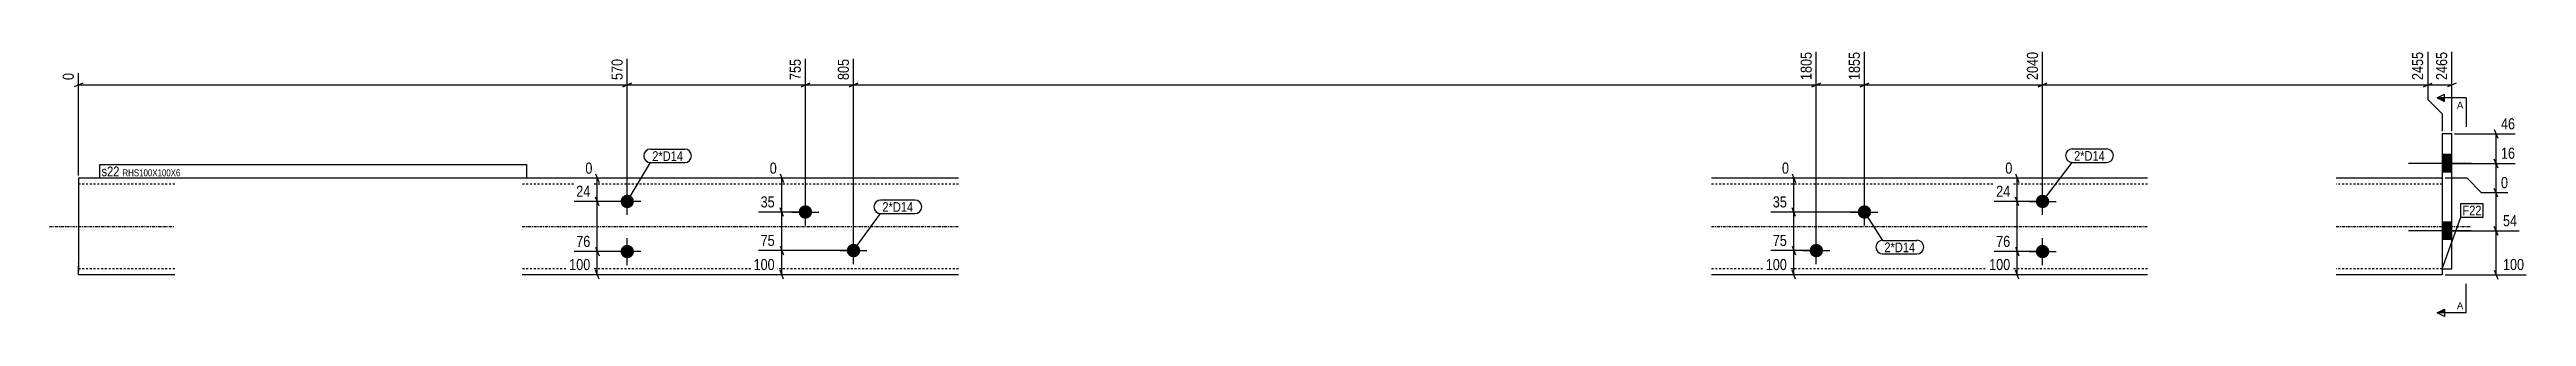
# Model space of a CAD drawing. Header units: millimetres. Extents: x 12 to 24688, y 5 to 757.
# Drawn here: x 22115 to 24688, y 7 to 284 of the extents above; entities that cross this region are included whole.
import ezdxf

# ---------------------------------------------------------------- set-up
doc = ezdxf.new("R2010")
doc.units = ezdxf.units.MM
doc.linetypes.add('DXK_LINE_DOT2', pattern=[3.9198, 1.9599, -1.9599])
doc.linetypes.add('DXK_LINE_DOT3', pattern=[5.9187, 2.979, -0.9799, 0.9799, -0.9799])
for name, color, linetype in [('MÅLSÆTNING', 7, 'Continuous'), ('STÅL', 7, 'Continuous'), ('TEKST', 7, 'Continuous')]:
    doc.layers.add(name, color=color, linetype=linetype)
doc.styles.add('Arial', font='ARIAL.TTF', dxfattribs={"height": 0.2})
doc.styles.add('Arial Narrow', font='ARIALN.TTF', dxfattribs={"height": 0.2})

msp = doc.modelspace()

# ---------------------------------------------------------------- hatches: boundary and pattern name
at = {"layer": 'STÅL', "linetype": 'Continuous'}
for points in [[(24600.5, 175), (24600.5, 157), (24610.5, 157), (24610.5, 175)], [(24600.5, 175), (24600.5, 157), (24610.5, 157), (24610.5, 175)], [(22715.5, 119.5, -1), (22715.5, 133.5, -1)], [(24185.5, 133.5, -1), (24185.5, 119.5, -1)], [(22900.5, 122.5, -1), (22900.5, 108.5, -1)], [(24000.5, 122.5, -1), (24000.5, 108.5, -1)], [(24600.5, 105), (24600.5, 87), (24610.5, 87), (24610.5, 105)], [(24600.5, 105), (24600.5, 87), (24610.5, 87), (24610.5, 105)], [(22715.5, 67.5, -1), (22715.5, 81.5, -1)], [(22950.5, 82.5, -1), (22950.5, 68.5, -1)], [(23950.5, 82.5, -1), (23950.5, 68.5, -1)], [(24185.5, 81.5, -1), (24185.5, 67.5, -1)]]:
    msp.add_hatch(color=96, dxfattribs=at).paths.add_polyline_path(points)

# ---------------------------------------------------------------- linework, layer by layer
at = {"layer": 'MÅLSÆTNING', "color": 7, "linetype": 'Continuous'}
for p, q in [((22145.5, 153.5), (22145.5, 259.7)), ((22715.5, 129.5), (22715.5, 274.3)), ((22715.5, 129.5), (22715.5, 274.3)), ((22900.5, 118.5), (22900.5, 274.3)), ((22900.5, 118.5), (22900.5, 274.3)), ((22950.5, 78.5), (22950.5, 274.3)), ((22950.5, 78.5), (22950.5, 274.3)), ((23950.5, 78.5), (23950.5, 281.6)), ((23950.5, 78.5), (23950.5, 281.6)), ((24000.5, 118.5), (24000.5, 281.6)), ((24000.5, 118.5), (24000.5, 281.6)), ((24185.5, 129.5), (24185.5, 281.6)), ((24585.5, 281.6), (24585.5, 232.3)), ((24610.5, 199.5), (24610.5, 281.6)), ((22150, 249.1), (22141, 245.5)), ((22145.5, 247.3), (22715.5, 247.3)), ((22720, 249.1), (22711, 245.5)), ((22711, 245.5), (22720, 249.1)), ((22715.5, 247.3), (22900.5, 247.3)), ((22905, 249.1), (22896, 245.5)), ((22896, 245.5), (22905, 249.1)), ((22900.5, 247.3), (22950.5, 247.3)), ((22955, 249.1), (22946, 245.5)), ((22946, 245.5), (22955, 249.1)), ((22950.5, 247.3), (23950.5, 247.3)), ((23955, 249.1), (23946, 245.5)), ((23946, 245.5), (23955, 249.1)), ((23950.5, 247.3), (24000.5, 247.3)), ((24005, 249.1), (23996, 245.5)), ((23996, 245.5), (24005, 249.1)), ((24000.5, 247.3), (24185.5, 247.3)), ((24181, 245.5), (24190, 249.1)), ((24581, 245.5), (24590, 249.1)), ((24585.5, 247.3), (24610.5, 247.3)), ((24585.5, 232.3), (24600.5, 217.3)), ((24585.5, 232.3), (24600.5, 217.3)), ((24615, 249.1), (24606, 245.5)), ((24600.5, 217.3), (24600.5, 199.5)), ((24600.5, 217.3), (24600.5, 199.5)), ((24613.5, 196.5), (24676.2, 196.5)), ((24654.7, 201), (24658.3, 192)), ((22682.6, 155), (22686.2, 146)), ((22874.2, 155), (22877.8, 146)), ((24157.4, 155), (24161, 146)), ((22705.8, 150.5), (22672, 150.5)), ((22686.2, 122), (22682.6, 131)), ((22686.2, 122), (22682.6, 131)), ((22684.4, 126.5), (22684.4, 150.5)), ((22887.2, 150.5), (22863.5, 150.5)), ((22876, 115.5), (22876, 150.5)), ((23936.4, 150.5), (23914.8, 150.5)), ((24171.8, 150.5), (24146.8, 150.5)), ((24161, 122), (24157.4, 131)), ((24161, 122), (24157.4, 131)), ((24159.2, 126.5), (24159.2, 150.5)), ((24626.5, 150.5), (24603.5, 150.5)), ((24626.5, 150.5), (24603.5, 150.5)), ((24641.5, 135.5), (24626.5, 150.5)), ((24641.5, 135.5), (24626.5, 150.5)), ((24668.9, 135.5), (24641.5, 135.5)), ((24658.3, 131), (24654.7, 140)), ((24656.5, 96), (24656.5, 135.5)), ((22712.5, 126.5), (22660.3, 126.5)), ((22712.5, 126.5), (22660.3, 126.5)), ((22684.4, 74.5), (22684.4, 126.5)), ((22897.5, 115.5), (22851.9, 115.5)), ((22897.5, 115.5), (22851.9, 115.5)), ((22877.8, 111), (22874.2, 120)), ((22877.8, 111), (22874.2, 120)), ((22876, 75.5), (22876, 115.5)), ((23997.5, 115.5), (23903.1, 115.5)), ((23929, 111), (23925.4, 120)), ((23927.2, 75.5), (23927.2, 115.5)), ((24182.5, 126.5), (24135.1, 126.5)), ((24182.5, 126.5), (24135.1, 126.5)), ((24159.2, 74.5), (24159.2, 126.5)), ((22682.6, 79), (22686.2, 70)), ((22682.6, 79), (22686.2, 70)), ((22874.2, 80), (22877.8, 71)), ((22874.2, 80), (22877.8, 71)), ((23925.4, 80), (23929, 71)), ((23925.4, 80), (23929, 71)), ((24157.4, 79), (24161, 70)), ((24157.4, 79), (24161, 70)), ((24603.5, 96), (24680.6, 96)), ((24603.5, 96), (24680.6, 96)), ((24654.7, 100.5), (24658.3, 91.5)), ((24658.3, 91.5), (24654.7, 100.5)), ((24656.5, 50.5), (24656.5, 96)), ((22712.5, 74.5), (22660.3, 74.5)), ((22712.5, 74.5), (22660.3, 74.5)), ((22686.2, 46), (22682.6, 55)), ((22684.4, 50.5), (22684.4, 74.5)), ((22947.5, 75.5), (22851.9, 75.5)), ((22947.5, 75.5), (22851.9, 75.5)), ((22877.8, 46), (22874.2, 55)), ((22876, 50.5), (22876, 75.5)), ((23947.5, 75.5), (23903.1, 75.5)), ((23947.5, 75.5), (23903.1, 75.5)), ((23929, 46), (23925.4, 55)), ((23927.2, 50.5), (23927.2, 75.5)), ((24182.5, 74.5), (24135.1, 74.5)), ((24182.5, 74.5), (24135.1, 74.5)), ((24161, 46), (24157.4, 55)), ((24159.2, 50.5), (24159.2, 74.5)), ((24654.7, 55), (24658.3, 46)), ((22705.5, 50.5), (22653, 50.5)), ((22896.4, 50.5), (22844.5, 50.5)), ((23947.5, 50.5), (23895.8, 50.5)), ((24174.8, 50.5), (24127.8, 50.5)), ((24603.5, 50.5), (24687.9, 50.5))]:
    msp.add_line(p, q, dxfattribs=at)
at = {"layer": 'STÅL', "color": 2, "linetype": 'Continuous'}
for p, q in [((24610.5, 196.5), (24600.5, 196.5)), ((24600.5, 196.5), (24600.5, 56.5)), ((24610.5, 56.5), (24610.5, 196.5)), ((22245.5, 150.5), (22145.5, 150.5)), ((22145.5, 150.5), (22145.5, 138.5)), ((22145.5, 138.5), (22145.5, 62.5)), ((23059.5, 150.5), (22606.5, 150.5)), ((24294.5, 150.5), (23841.5, 150.5)), ((24600.5, 150.5), (24490.5, 150.5)), ((22145.5, 62.5), (22145.5, 54)), ((22145.5, 51.4), (22145.5, 54)), ((24600.5, 56.5), (24610.5, 56.5)), ((24600.5, 56.5), (24600.5, 50.5)), ((22145.5, 50.5), (22145.5, 51.4)), ((22245.5, 50.5), (22145.5, 50.5)), ((23059.5, 50.5), (22606.5, 50.5)), ((24294.5, 50.5), (23841.5, 50.5)), ((24600.5, 50.5), (24490.5, 50.5))]:
    msp.add_line(p, q, dxfattribs=at)
at = {"layer": 'STÅL', "color": 96, "linetype": 'Continuous'}
for p, q in [((24630.7, 166), (24565.7, 166)), ((24630.7, 166), (24565.7, 166)), ((24610.5, 175), (24600.5, 175)), ((24610.5, 175), (24600.5, 175)), ((24610.5, 157), (24600.5, 157)), ((24610.5, 157), (24600.5, 157)), ((22715.5, 112.5), (22715.5, 140.5)), ((22900.5, 101.5), (22900.5, 129.5)), ((24000.5, 101.5), (24000.5, 129.5)), ((24185.5, 112.5), (24185.5, 140.5)), ((22729.5, 126.5), (22701.5, 126.5)), ((22886.5, 115.5), (22914.5, 115.5)), ((23986.5, 115.5), (24014.5, 115.5)), ((24171.5, 126.5), (24199.5, 126.5)), ((24610.5, 105), (24600.5, 105)), ((24610.5, 105), (24600.5, 105)), ((22715.5, 60.5), (22715.5, 88.5)), ((22950.5, 61.5), (22950.5, 89.5)), ((23950.5, 61.5), (23950.5, 89.5)), ((24185.5, 60.5), (24185.5, 88.5)), ((24630.7, 96), (24565.7, 96)), ((24630.7, 96), (24565.7, 96)), ((24610.5, 87), (24600.5, 87)), ((24610.5, 87), (24600.5, 87)), ((22729.5, 74.5), (22701.5, 74.5)), ((22936.5, 75.5), (22964.5, 75.5)), ((23936.5, 75.5), (23964.5, 75.5)), ((24171.5, 74.5), (24199.5, 74.5))]:
    msp.add_line(p, q, dxfattribs=at)
at = {"layer": 'STÅL', "color": 7, "linetype": 'DXK_LINE_DOT2'}
for p, q in [((22245.5, 144.5), (22145.5, 144.5)), ((23059.5, 144.5), (22606.5, 144.5)), ((24294.5, 144.5), (23841.5, 144.5)), ((24600.5, 144.5), (24490.5, 144.5)), ((24600.5, 150.5), (24600.5, 56.5)), ((22145.5, 58.2), (22145.5, 62.5)), ((22145.5, 57.9), (22145.5, 58.2)), ((22145.5, 56.9), (22145.5, 57.9)), ((22145.5, 56.5), (22145.5, 56.9)), ((22245.5, 56.5), (22145.5, 56.5)), ((22145.5, 54), (22145.5, 56.5)), ((23059.5, 56.5), (22606.5, 56.5)), ((24294.5, 56.5), (23841.5, 56.5)), ((24600.5, 56.5), (24490.5, 56.5))]:
    msp.add_line(p, q, dxfattribs=at)
at = {"layer": 'STÅL', "color": 7, "linetype": 'DXK_LINE_DOT3'}
for p, q in [((22115.5, 100.5), (22245.5, 100.5)), ((22606.5, 100.5), (23059.5, 100.5)), ((23841.5, 100.5), (24294.5, 100.5)), ((24490.5, 100.5), (24630.5, 100.5))]:
    msp.add_line(p, q, dxfattribs=at)

# ---------------------------------------------------------------- wipeouts: each hides what was drawn before it
at = {"color": 0}
for points in [[(22773.4, 168.5), (22773.4, 179), (22741.5, 179), (22741.5, 168.5)], [(24250.2, 168.7), (24250.2, 179.2), (24218.2, 179.2), (24218.2, 168.7)], [(23012.5, 115.7), (23012.5, 126.2), (22980.5, 126.2), (22980.5, 115.7)], [(24053.2, 73.8), (24053.2, 84.3), (24021.2, 84.3), (24021.2, 73.8)]]:
    msp.add_wipeout(points, dxfattribs=at).dxf.layer = 'TEKST'
at = {"color": 0, "linetype": 'Continuous'}
msp.add_wipeout([(24622.5, 14.7), (24622.5, 22.2), (24615.8, 22.2), (24615.8, 14.7)], dxfattribs=at).dxf.layer = 'TEKST'

# ---------------------------------------------------------------- next in the draw order: hatches: boundary and pattern name
at = {"layer": 'TEKST', "linetype": 'Continuous'}
msp.add_hatch(color=30, dxfattribs=at).paths.add_polyline_path([(24603, 14.7), (24603, 10.9), (24595.5, 10.9)])

# ---------------------------------------------------------------- next in the draw order: linework, layer by layer
at = {"layer": 'TEKST', "color": 7, "linetype": 'Continuous'}
for q in [(24625.5, 40.9), (24595.5, 10.9)]:
    msp.add_line((24625.5, 10.9), q, dxfattribs=at)
at = {"layer": 'TEKST', "color": 30, "linetype": 'Continuous'}
for p, q in [((24595.5, 10.9), (24603, 14.7)), ((24603, 7.2), (24595.5, 10.9)), ((24603, 14.7), (24603, 7.2))]:
    msp.add_line(p, q, dxfattribs=at)

# ---------------------------------------------------------------- next in the draw order: texts
at = {"layer": 'TEKST', "color": 3, "linetype": 'Continuous', "style": 'Arial'}
msp.add_text('A', height=7.16, dxfattribs=at).set_placement((24615.8, 14.7))

# ---------------------------------------------------------------- next in the draw order: wipeouts: each hides what was drawn before it
at = {"color": 0, "linetype": 'Continuous'}
for points, layer in [([(23948.1, 284), (23931.3, 284), (23931.3, 250), (23948.1, 250)], 'MÅLSÆTNING'), ([(23998.1, 284), (23981.3, 284), (23981.3, 250), (23998.1, 250)], 'MÅLSÆTNING'), ([(24183.1, 284), (24166.3, 284), (24166.3, 250), (24183.1, 250)], 'MÅLSÆTNING'), ([(24608.1, 284), (24591.3, 284), (24591.3, 250), (24608.1, 250)], 'MÅLSÆTNING'), ([(22143.1, 262.1), (22126.3, 262.1), (22126.3, 250), (22143.1, 250)], 'MÅLSÆTNING'), ([(22713.1, 276.7), (22696.3, 276.7), (22696.3, 250), (22713.1, 250)], 'MÅLSÆTNING'), ([(22898.1, 276.7), (22881.3, 276.7), (22881.3, 250), (22898.1, 250)], 'MÅLSÆTNING'), ([(22948.1, 276.7), (22931.3, 276.7), (22931.3, 250), (22948.1, 250)], 'MÅLSÆTNING'), ([(22681.7, 152.9), (22681.7, 169.7), (22669.6, 169.7), (22669.6, 152.9)], 'MÅLSÆTNING'), ([(22873.3, 152.9), (22873.3, 169.7), (22861.1, 169.7), (22861.1, 152.9)], 'MÅLSÆTNING'), ([(24156.5, 152.9), (24156.5, 169.7), (24144.4, 169.7), (24144.4, 152.9)], 'MÅLSÆTNING'), ([(24671.3, 137.9), (24671.3, 154.7), (24659.2, 154.7), (24659.2, 137.9)], 'MÅLSÆTNING'), ([(22871.1, 117.9), (22871.1, 134.7), (22851.6, 134.7), (22851.6, 117.9)], 'MÅLSÆTNING'), ([(23922.3, 117.9), (23922.3, 134.7), (23902.9, 134.7), (23902.9, 117.9)], 'MÅLSÆTNING'), ([(24680.8, 98.4), (24680.8, 115.2), (24661.3, 115.2), (24661.3, 98.4)], 'MÅLSÆTNING'), ([(22679.5, 76.9), (22679.5, 93.7), (22660.1, 93.7), (22660.1, 76.9)], 'MÅLSÆTNING'), ([(22871.1, 77.9), (22871.1, 94.7), (22851.6, 94.7), (22851.6, 77.9)], 'MÅLSÆTNING'), ([(23922.3, 77.9), (23922.3, 94.7), (23902.9, 94.7), (23902.9, 77.9)], 'MÅLSÆTNING'), ([(24154.3, 76.9), (24154.3, 93.7), (24134.9, 93.7), (24134.9, 76.9)], 'MÅLSÆTNING'), ([(24688.1, 52.9), (24688.1, 69.7), (24661.3, 69.7), (24661.3, 52.9)], 'MÅLSÆTNING'), ([(24622.5, 222.8), (24622.5, 230.3), (24615.8, 230.3), (24615.8, 222.8)], 'TEKST')]:
    msp.add_wipeout(points, dxfattribs=at).dxf.layer = layer
at = {"color": 0}
for points in [[(22188, 152.6), (22188, 163.1), (22169.5, 163.1), (22169.5, 152.6)], [(22773.4, 168.5), (22773.4, 179), (22741.5, 179), (22741.5, 168.5)], [(24250.2, 168.7), (24250.2, 179.2), (24218.2, 179.2), (24218.2, 168.7)], [(23012.5, 115.7), (23012.5, 126.2), (22980.5, 126.2), (22980.5, 115.7)], [(24053.2, 73.8), (24053.2, 84.3), (24021.2, 84.3), (24021.2, 73.8)]]:
    msp.add_wipeout(points, dxfattribs=at).dxf.layer = 'TEKST'

# ---------------------------------------------------------------- next in the draw order: hatches: boundary and pattern name
at = {"layer": 'TEKST', "linetype": 'Continuous'}
msp.add_hatch(color=30, dxfattribs=at).paths.add_polyline_path([(24603, 234), (24603, 230.3), (24595.5, 234)])

# ---------------------------------------------------------------- next in the draw order: linework, layer by layer
at = {"layer": 'MÅLSÆTNING', "color": 7, "linetype": 'Continuous'}
for p, q in [((24185.5, 129.5), (24185.5, 281.6)), ((24585.5, 281.6), (24585.5, 232.3)), ((24190, 249.1), (24181, 245.5)), ((24185.5, 247.3), (24585.5, 247.3)), ((24581, 245.5), (24590, 249.1)), ((24656.5, 166), (24656.5, 196.5)), ((23925.4, 155), (23929, 146)), ((24603.5, 166), (24676.2, 166)), ((24603.5, 166), (24676.2, 166)), ((24658.3, 161.5), (24654.7, 170.5)), ((24654.7, 170.5), (24658.3, 161.5)), ((24656.5, 135.5), (24656.5, 166)), ((23927.2, 115.5), (23927.2, 150.5)), ((24668.9, 135.5), (24641.5, 135.5)), ((24658.3, 131), (24654.7, 140)), ((23997.5, 115.5), (23903.1, 115.5)), ((23929, 111), (23925.4, 120))]:
    msp.add_line(p, q, dxfattribs=at)
at = {"layer": 'TEKST', "color": 7, "linetype": 'Continuous'}
for p, q in [((24625.5, 234), (24595.5, 234)), ((24625.5, 234), (24625.5, 204)), ((22739.7, 180.8), (22775.2, 180.8)), ((24216.4, 181), (24252, 181)), ((22715.5, 126.5), (22739.7, 166.7)), ((22739.7, 166.7), (22775.2, 166.7)), ((24185.5, 126.5), (24216.4, 166.9)), ((24216.4, 166.9), (24252, 166.9)), ((22950.5, 75.5), (22978.7, 113.9)), ((22978.7, 128), (23014.3, 128)), ((22978.7, 113.9), (23014.3, 113.9)), ((24000.5, 115.4), (24019.4, 86.1)), ((24019.4, 86.1), (24055, 86.1)), ((24019.4, 72), (24055, 72))]:
    msp.add_line(p, q, dxfattribs=at)
at = {"layer": 'TEKST', "color": 30, "linetype": 'Continuous'}
for p, q in [((24595.5, 234), (24603, 230.3)), ((24603, 230.3), (24603, 237.8))]:
    msp.add_line(p, q, dxfattribs=at)
at = {"layer": 'TEKST', "color": 7, "linetype": 'Continuous'}
for centre, start, end in [((22739.7, 173.8), 90, 270), ((22775.2, 173.8), 270, 90), ((24216.4, 174), 90, 270), ((24252, 174), 270, 90), ((22978.7, 120.9), 90, 270), ((23014.3, 120.9), 270, 90), ((24019.4, 79.1), 90, 270), ((24055, 79.1), 270, 90)]:
    msp.add_arc(centre, 7.05, start, end, dxfattribs=at)

# ---------------------------------------------------------------- next in the draw order: texts
at = {"layer": 'MÅLSÆTNING', "color": 3, "linetype": 'Continuous', "style": 'Arial Narrow'}
for s, height, p in [('0', 11.5, (22140.7, 252.4)), ('570', 11.45, (22710.7, 252.4)), ('755', 11.45, (22895.7, 252.4)), ('805', 11.45, (22945.7, 252.4)), ('1805', 11.45, (23945.7, 252.4)), ('1855', 11.45, (23995.7, 252.4)), ('2040', 11.45, (24180.7, 252.4)), ('2465', 11.45, (24605.7, 252.4))]:
    msp.add_text(s, height=height, rotation=90.0002, dxfattribs=at).set_placement(p)
for s, height, p in [('0', 11.5, (22672, 155.3)), ('0', 11.5, (22863.5, 155.3)), ('0', 11.5, (24146.8, 155.3)), ('35', 11.45, (22854, 120.3)), ('35', 11.45, (23905.3, 120.3)), ('0', 11.5, (24661.6, 140.3)), ('54', 11.45, (24663.7, 100.8)), ('100', 11.45, (24663.7, 55.3))]:
    msp.add_text(s, height=height, dxfattribs=at).set_placement(p)
at = {"layer": 'TEKST', "color": 3, "linetype": 'Continuous', "style": 'Arial'}
msp.add_text('A', height=7.16, dxfattribs=at).set_placement((24615.8, 222.8))
at = {"layer": 'TEKST', "color": 3, "style": 'Arial Narrow'}
for p in [(22741.5, 168.5), (24218.2, 168.7), (22980.5, 115.7), (24021.2, 73.8)]:
    msp.add_text('2*D14', height=10.02, dxfattribs=at).set_placement(p)

# ---------------------------------------------------------------- next in the draw order: wipeouts: each hides what was drawn before it
at = {"color": 0, "linetype": 'Continuous'}
for points in [[(22679.5, 52.9), (22679.5, 69.7), (22652.8, 69.7), (22652.8, 52.9)], [(22871.1, 52.9), (22871.1, 69.7), (22844.3, 69.7), (22844.3, 52.9)], [(23922.3, 52.9), (23922.3, 69.7), (23895.6, 69.7), (23895.6, 52.9)], [(24154.3, 52.9), (24154.3, 69.7), (24127.6, 69.7), (24127.6, 52.9)]]:
    msp.add_wipeout(points, dxfattribs=at).dxf.layer = 'MÅLSÆTNING'
at = {"color": 0}
msp.add_wipeout([(22188, 152.6), (22188, 163.1), (22169.5, 163.1), (22169.5, 152.6)], dxfattribs=at).dxf.layer = 'TEKST'

# ---------------------------------------------------------------- next in the draw order: linework, layer by layer
at = {"layer": 'TEKST', "color": 7, "linetype": 'Continuous'}
msp.add_line((22167.7, 150.8), (22167.7, 164.9), dxfattribs=at)

# ---------------------------------------------------------------- next in the draw order: texts
at = {"layer": 'MÅLSÆTNING', "color": 3, "linetype": 'Continuous', "style": 'Arial Narrow'}
for s, p in [('76', (22662.5, 79.3)), ('75', (22854, 80.3)), ('75', (23905.3, 80.3)), ('76', (24137.3, 79.3)), ('100', (22655.2, 55.3)), ('100', (22846.7, 55.3)), ('100', (23898, 55.3)), ('100', (24130, 55.3))]:
    msp.add_text(s, height=11.45, dxfattribs=at).set_placement(p)

# ---------------------------------------------------------------- next in the draw order: wipeouts: each hides what was drawn before it
at = {"color": 0, "linetype": 'Continuous'}
for points in [[(24583.1, 284), (24566.3, 284), (24566.3, 250), (24583.1, 250)], [(24678.6, 198.9), (24678.6, 215.7), (24659.2, 215.7), (24659.2, 198.9)], [(24678.6, 168.4), (24678.6, 185.2), (24659.2, 185.2), (24659.2, 168.4)], [(23924.5, 152.9), (23924.5, 169.7), (23912.4, 169.7), (23912.4, 152.9)], [(22679.5, 128.9), (22679.5, 145.7), (22660.1, 145.7), (22660.1, 128.9)], [(24154.3, 128.9), (24154.3, 145.7), (24134.9, 145.7), (24134.9, 128.9)]]:
    msp.add_wipeout(points, dxfattribs=at).dxf.layer = 'MÅLSÆTNING'
at = {"color": 0}
for points in [[(22609.5, 152.6), (22609.5, 160.1), (22191.2, 160.1), (22191.2, 152.6)], [(24641.4, 112.1), (24641.4, 122.6), (24621.6, 122.6), (24621.6, 112.1)]]:
    msp.add_wipeout(points, dxfattribs=at).dxf.layer = 'TEKST'

# ---------------------------------------------------------------- next in the draw order: linework, layer by layer
at = {"layer": 'TEKST', "color": 30, "linetype": 'Continuous'}
msp.add_line((24595.5, 234), (24603, 237.8), dxfattribs=at)

# ---------------------------------------------------------------- next in the draw order: texts
at = {"layer": 'MÅLSÆTNING', "color": 3, "linetype": 'Continuous', "style": 'Arial Narrow'}
msp.add_text('2455', height=11.45, rotation=90.0002, dxfattribs=at).set_placement((24580.7, 252.4))
for s, height, p in [('46', 11.45, (24661.6, 201.3)), ('16', 11.45, (24661.6, 170.8)), ('0', 11.5, (23914.8, 155.3)), ('24', 11.45, (22662.5, 131.3)), ('24', 11.45, (24137.3, 131.3))]:
    msp.add_text(s, height=height, dxfattribs=at).set_placement(p)

# ---------------------------------------------------------------- next in the draw order: wipeouts: each hides what was drawn before it
at = {"color": 0}
for points in [[(22609.5, 152.6), (22609.5, 160.1), (22191.2, 160.1), (22191.2, 152.6)], [(24641.4, 112.1), (24641.4, 122.6), (24621.6, 122.6), (24621.6, 112.1)]]:
    msp.add_wipeout(points, dxfattribs=at).dxf.layer = 'TEKST'

# ---------------------------------------------------------------- next in the draw order: linework, layer by layer
at = {"layer": 'TEKST', "color": 7, "linetype": 'Continuous'}
for p, q in [((22167.7, 164.9), (22611.3, 164.9)), ((22611.3, 150.8), (22611.3, 164.9)), ((22167.7, 150.8), (22611.3, 150.8)), ((24600.5, 56.5), (24619.8, 110.3)), ((24619.8, 124.4), (24643.2, 124.4)), ((24619.8, 110.3), (24619.8, 124.4)), ((24619.8, 110.3), (24643.2, 110.3)), ((24643.2, 110.3), (24643.2, 124.4))]:
    msp.add_line(p, q, dxfattribs=at)

# ---------------------------------------------------------------- next in the draw order: texts
at = {"layer": 'TEKST', "color": 3, "style": 'Arial Narrow'}
for s, height, p in [('s22', 10.02, (22169.5, 152.6)), ('RHS100X100X6', 7.158, (22191.2, 152.6)), ('F22', 10.02, (24621.6, 112.1))]:
    msp.add_text(s, height=height, dxfattribs=at).set_placement(p)

doc.saveas('drawing.dxf')
